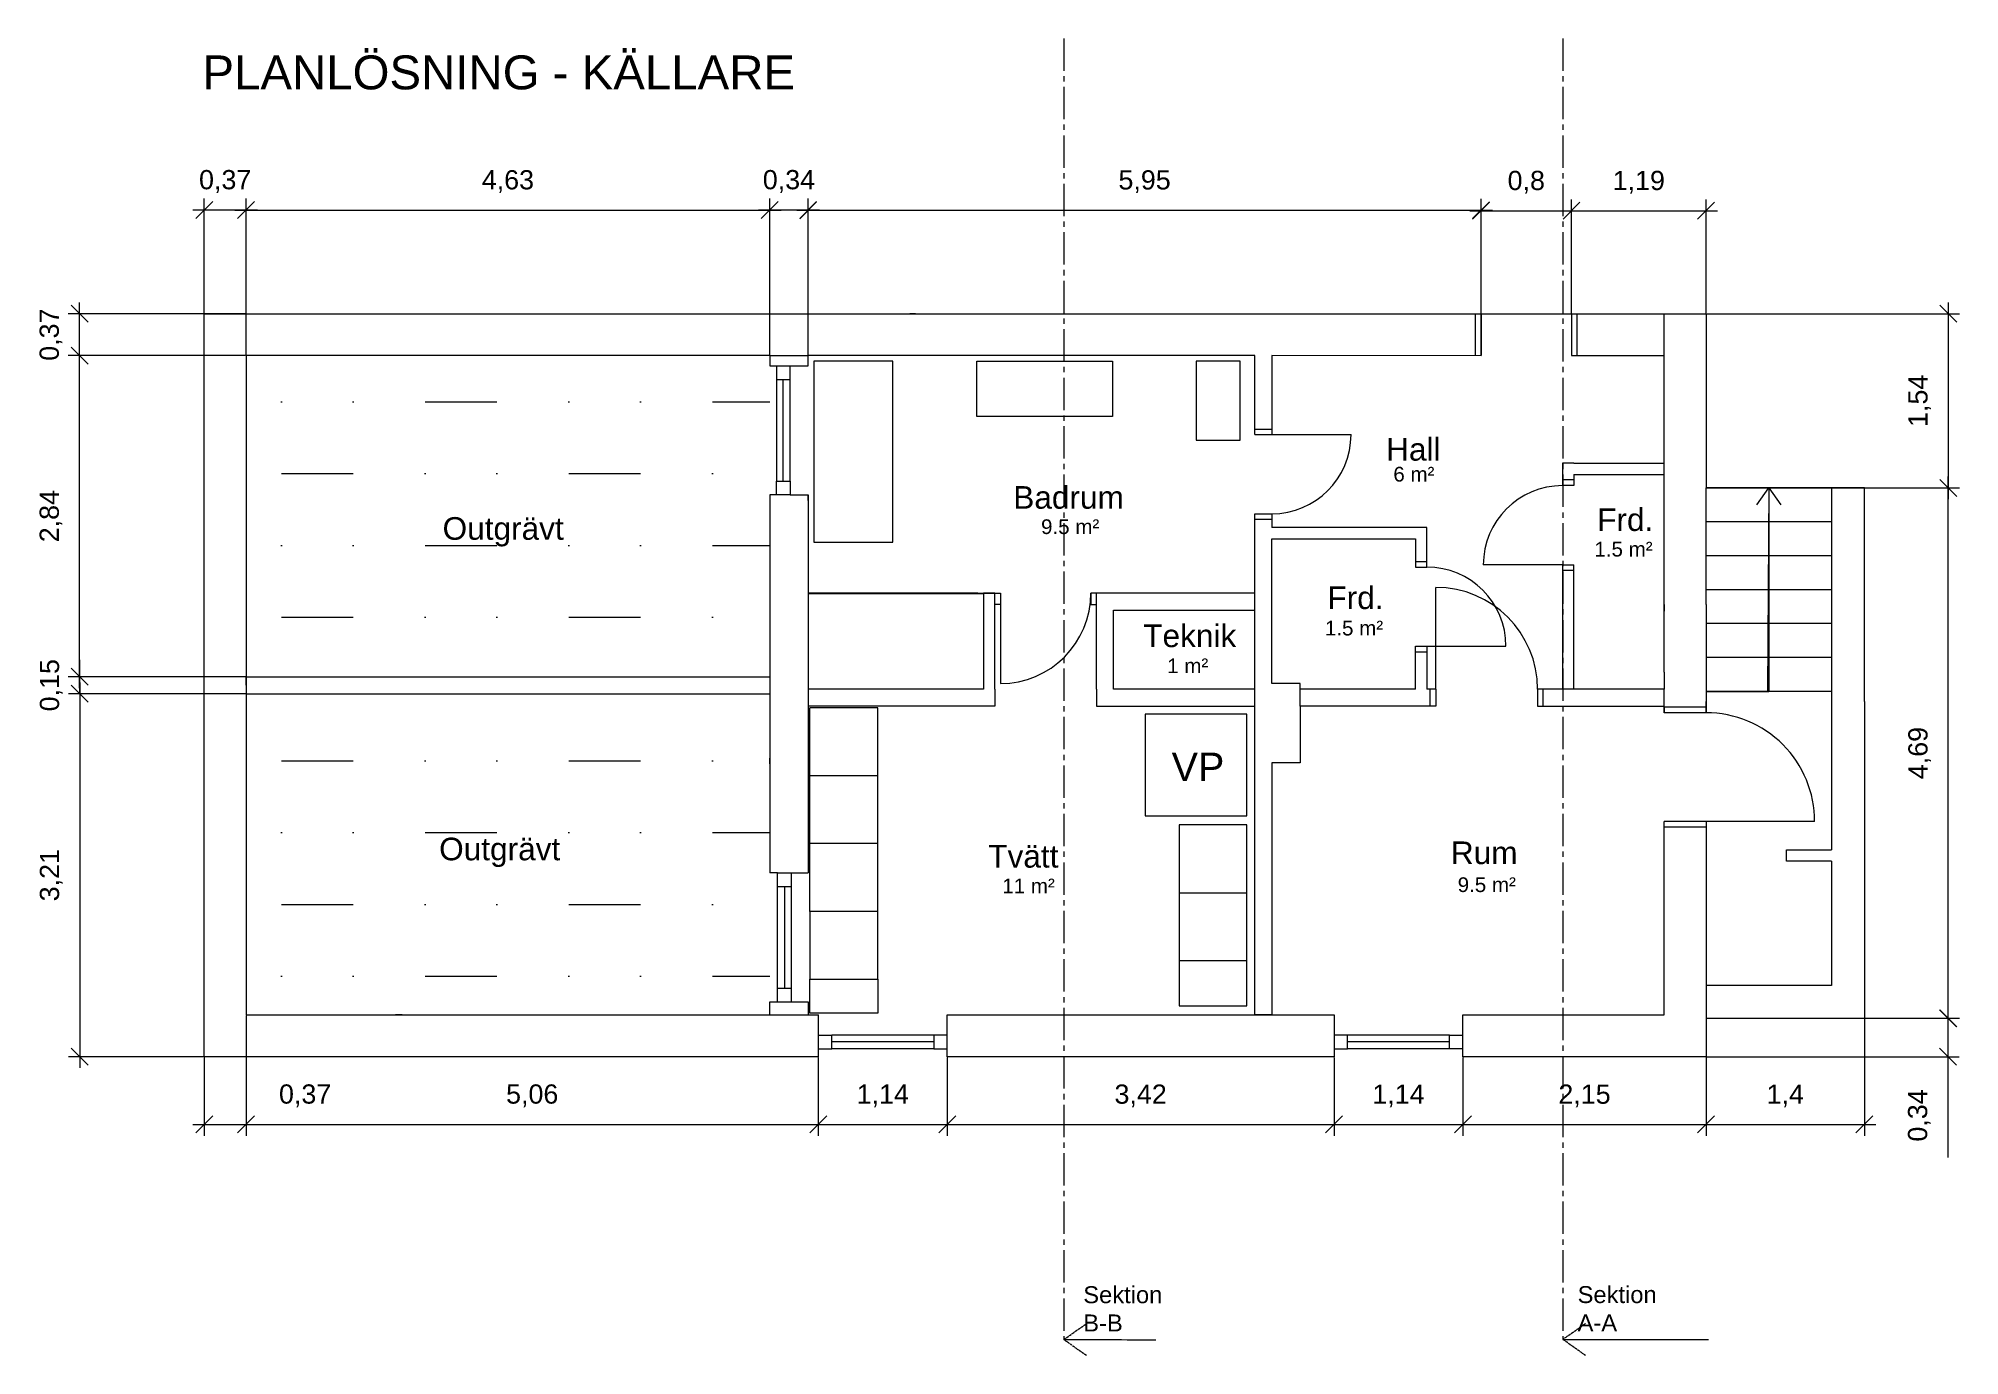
# Model space of a CAD drawing. Header units: millimetres. Extents: x -50011 to 90899, y -58634 to 31880.
# Drawn here: x 5472 to 22460, y -29446 to -17798 of the extents above; entities that cross this region are included whole.
import ezdxf

# ---------------------------------------------------------------- set-up
doc = ezdxf.new("R2010")
doc.units = ezdxf.units.MM
for name, pattern in [('ACAD_ISO02W100', [15, 12, -3]), ('CENTER2', [28.575, 19.05, -3.175, 3.175, -3.175]), ('PHANTOM2', [31.75, 15.875, -3.175, 3.175, -3.175, 3.175, -3.175])]:
    doc.linetypes.add(name, pattern=pattern)
doc.layers.get('0').update_dxf_attribs({"color": 1})
for name, color, linetype in [('Angivelser', 7, 'Continuous'), ('Grundritningar', 1, 'Continuous'), ('Mått', 4, 'Continuous'), ('Rumsangivelser', 7, 'Continuous'), ('Sektionsangivelser', 4, 'PHANTOM2')]:
    doc.layers.add(name, color=color, linetype=linetype)
doc.styles.get("Standard").update_dxf_attribs({"font": 'Arial.ttf', "height": 170})
doc.dimstyles.new('Egen dimension', dxfattribs={"dimscale": 10, "dimtxt": 2.5, "dimasz": 15, "dimexe": 10, "dimexo": 0.625, "dimgap": 15, "dimtad": 1, "dimlfac": 0.001, "dimtxsty": 'Standard', "dimblk": 'OBLIQUE', "dimblk1": 'OBLIQUE', "dimblk2": 'OBLIQUE', "dimcen": 20, "dimdle": 10, "dimadec": 0, "dimazin": 0, "dimtfac": 1, "dimtmove": 0, "dimatfit": 3, "dimldrblk": 'OPEN90', "dimfxl": 1, "dimarcsym": 0})
doc.dimstyles.new('ISO-25', dxfattribs={"dimscale": 10, "dimtxt": 2.5, "dimasz": 15, "dimexe": 10, "dimexo": 0.625, "dimgap": 15, "dimtad": 1, "dimlfac": 0.001, "dimtxsty": 'Standard', "dimblk": 'OBLIQUE', "dimblk1": 'OBLIQUE', "dimblk2": 'OBLIQUE', "dimcen": 20, "dimdle": 10, "dimadec": 0, "dimazin": 0, "dimtfac": 1, "dimtmove": 0, "dimatfit": 3, "dimldrblk": 'OPEN90', "dimfxl": 1, "dimarcsym": 0})

msp = doc.modelspace()

# ---------------------------------------------------------------- texts
at = {"layer": 'Angivelser'}
msp.add_text('PLANLÖSNING - KÄLLARE', height=300, dxfattribs=at).set_placement((6922.145, -18248.711))
at = {"layer": 'Grundritningar'}
msp.add_text('VP', height=250, dxfattribs=at).set_placement((15492.047, -24364.376))
at = {"layer": 'Rumsangivelser'}
for s, height, p in [('Hall', 200, (17388.731, -21531.934)), ('6 m²', 130, (17452.555, -21716.885)), ('Badrum', 200, (14091.588, -21957.094)), ('Outgrävt', 200, (9045.368, -22231.737)), ('9.5 m²', 130, (14337.549, -22181.182)), ('Frd.', 200, (19255.229, -22153.88)), ('1.5 m²', 130, (19230.321, -22379.812)), ('Frd.', 200, (16869.406, -22844.511)), ('Teknik', 200, (15240.731, -23180.841)), ('1.5 m²', 130, (16847.612, -23077.935)), ('1 m²', 130, (15452.798, -23411.387)), ('Outgrävt', 200, (9014.869, -25066.251)), ('Tvätt', 200, (13870.28, -25131.028)), ('Rum', 200, (17961.474, -25100.054)), ('11 m²', 130, (13994.817, -25358.228)), ('9.5 m²', 130, (18021.49, -25347.091))]:
    msp.add_text(s, height=height, dxfattribs=at).set_placement(p)
at = {"layer": 'Sektionsangivelser', "char_height": 150, "attachment_point": 1}
for s, insert in [('Sektion \\PB-B', (14710.822, -28832.995)), ('Sektion \\PA-A', (19082.102, -28831.8))]:
    msp.add_mtext_dynamic_manual_height_columns(s, width=219.37199, gutter_width=600, heights=[0], dxfattribs=dict(at, insert=insert))

# ---------------------------------------------------------------- blocks, each defined once
blk = doc.blocks.new('_Oblique')
at = {"color": 0, "linetype": 'ByBlock', "lineweight": -2}
blk.add_line((-0.5, -0.5), (0.5, 0.5), dxfattribs=at)
blk = doc.blocks.new('*D8')
at = {"layer": 'Defpoints', "color": 0, "transparency": 16777216}
for p in [(7308, -23593), (5837, -26803), (6938, -26803)]:
    blk.add_point(p, dxfattribs=at)
at = {"layer": 'Mått', "color": 0, "lineweight": -2, "transparency": 16777216}
for p, q in [((7302, -23593), (5737, -23593)), ((5837, -23493), (5837, -26903)), ((6932, -26803), (5737, -26803))]:
    blk.add_line(p, q, dxfattribs=at)
at = {"layer": 'Mått', "color": 0, "lineweight": -2, "transparency": 16777216, "xscale": 150, "yscale": 150, "zscale": 150}
for p, rotation in [((5837, -23593), 90), ((5837, -26803), 270)]:
    blk.add_blockref('_Oblique', p, dxfattribs=dict(at, rotation=rotation))
at = {"layer": 'Mått', "color": 0, "transparency": 16777216, "insert": (5585, -25198), "char_height": 170, "attachment_point": 5, "rotation": 90}
blk.add_mtext('3,21', dxfattribs=at)
blk = doc.blocks.new('_Open90')
at = {"color": 0, "linetype": 'ByBlock', "lineweight": -2}
for p, q in [((0, 0), (-1, 0)), ((-0.5, 0.5), (0, 0)), ((0, 0), (-0.5, -0.5))]:
    blk.add_line(p, q, dxfattribs=at)
blk = doc.blocks.new('*D11')
at = {"layer": 'Defpoints', "color": 0, "transparency": 16777216}
for p in [(7308, -26433), (6938, -26803), (7308, -27402)]:
    blk.add_point(p, dxfattribs=at)
at = {"layer": 'Mått', "color": 0, "lineweight": -2, "transparency": 16777216}
for p, q in [((7308, -26439), (7308, -27502)), ((6938, -26809), (6938, -27502)), ((6838, -27402), (7308, -27402)), ((7308, -27402), (8201, -27402))]:
    blk.add_line(p, q, dxfattribs=at)
at = {"layer": 'Mått', "color": 0, "lineweight": -2, "transparency": 16777216, "xscale": 150, "yscale": 150, "zscale": 150, "rotation": 180}
blk.add_blockref('_Oblique', (6938, -27402), dxfattribs=at)
at = {"layer": 'Mått', "color": 0, "lineweight": -2, "transparency": 16777216, "xscale": 150, "yscale": 150, "zscale": 150}
blk.add_blockref('_Oblique', (7308, -27402), dxfattribs=at)
at = {"layer": 'Mått', "color": 0, "transparency": 16777216, "insert": (7830, -27149), "char_height": 170, "attachment_point": 5}
blk.add_mtext('0,37', dxfattribs=at)
blk = doc.blocks.new('*D12')
at = {"layer": 'Defpoints', "color": 0, "transparency": 16777216}
for p in [(7308, -26803), (12368, -26803), (12368, -27402)]:
    blk.add_point(p, dxfattribs=at)
at = {"layer": 'Mått', "color": 0, "lineweight": -2, "transparency": 16777216}
for p, q in [((7308, -26809), (7308, -27502)), ((12368, -26809), (12368, -27502)), ((7208, -27402), (12468, -27402))]:
    blk.add_line(p, q, dxfattribs=at)
at = {"layer": 'Mått', "color": 0, "lineweight": -2, "transparency": 16777216, "xscale": 150, "yscale": 150, "zscale": 150, "rotation": 180}
blk.add_blockref('_Oblique', (7308, -27402), dxfattribs=at)
at = {"layer": 'Mått', "color": 0, "lineweight": -2, "transparency": 16777216, "xscale": 150, "yscale": 150, "zscale": 150}
blk.add_blockref('_Oblique', (12368, -27402), dxfattribs=at)
at = {"layer": 'Mått', "color": 0, "transparency": 16777216, "insert": (9838, -27149), "char_height": 170, "attachment_point": 5}
blk.add_mtext('5,06', dxfattribs=at)
blk = doc.blocks.new('*D13')
at = {"layer": 'Defpoints', "color": 0, "transparency": 16777216}
for p in [(12368, -26803), (13508, -26803), (13508, -27402)]:
    blk.add_point(p, dxfattribs=at)
at = {"layer": 'Mått', "color": 0, "lineweight": -2, "transparency": 16777216}
for p, q in [((12368, -26809), (12368, -27502)), ((13508, -26809), (13508, -27502)), ((12268, -27402), (13608, -27402))]:
    blk.add_line(p, q, dxfattribs=at)
at = {"layer": 'Mått', "color": 0, "lineweight": -2, "transparency": 16777216, "xscale": 150, "yscale": 150, "zscale": 150, "rotation": 180}
blk.add_blockref('_Oblique', (12368, -27402), dxfattribs=at)
at = {"layer": 'Mått', "color": 0, "lineweight": -2, "transparency": 16777216, "xscale": 150, "yscale": 150, "zscale": 150}
blk.add_blockref('_Oblique', (13508, -27402), dxfattribs=at)
at = {"layer": 'Mått', "color": 0, "transparency": 16777216, "insert": (12938, -27149), "char_height": 170, "attachment_point": 5}
blk.add_mtext('1,14', dxfattribs=at)
blk = doc.blocks.new('*D14')
at = {"layer": 'Defpoints', "color": 0, "transparency": 16777216}
for p in [(13508, -26803), (16928, -26803), (16928, -27402)]:
    blk.add_point(p, dxfattribs=at)
at = {"layer": 'Mått', "color": 0, "lineweight": -2, "transparency": 16777216}
for p, q in [((13508, -26809), (13508, -27502)), ((16928, -26809), (16928, -27502)), ((13408, -27402), (17028, -27402))]:
    blk.add_line(p, q, dxfattribs=at)
at = {"layer": 'Mått', "color": 0, "lineweight": -2, "transparency": 16777216, "xscale": 150, "yscale": 150, "zscale": 150, "rotation": 180}
blk.add_blockref('_Oblique', (13508, -27402), dxfattribs=at)
at = {"layer": 'Mått', "color": 0, "lineweight": -2, "transparency": 16777216, "xscale": 150, "yscale": 150, "zscale": 150}
blk.add_blockref('_Oblique', (16928, -27402), dxfattribs=at)
at = {"layer": 'Mått', "color": 0, "transparency": 16777216, "insert": (15218, -27150), "char_height": 170, "attachment_point": 5}
blk.add_mtext('3,42', dxfattribs=at)
blk = doc.blocks.new('*D15')
at = {"layer": 'Defpoints', "color": 0, "transparency": 16777216}
for p in [(16928, -26803), (18068, -26803), (18068, -27402)]:
    blk.add_point(p, dxfattribs=at)
at = {"layer": 'Mått', "color": 0, "lineweight": -2, "transparency": 16777216}
for p, q in [((16928, -26809), (16928, -27502)), ((18068, -26809), (18068, -27502)), ((16828, -27402), (18168, -27402))]:
    blk.add_line(p, q, dxfattribs=at)
at = {"layer": 'Mått', "color": 0, "lineweight": -2, "transparency": 16777216, "xscale": 150, "yscale": 150, "zscale": 150, "rotation": 180}
blk.add_blockref('_Oblique', (16928, -27402), dxfattribs=at)
at = {"layer": 'Mått', "color": 0, "lineweight": -2, "transparency": 16777216, "xscale": 150, "yscale": 150, "zscale": 150}
blk.add_blockref('_Oblique', (18068, -27402), dxfattribs=at)
at = {"layer": 'Mått', "color": 0, "transparency": 16777216, "insert": (17498, -27150), "char_height": 170, "attachment_point": 5}
blk.add_mtext('1,14', dxfattribs=at)
blk = doc.blocks.new('*D16')
at = {"layer": 'Defpoints', "color": 0, "transparency": 16777216}
for p in [(18068, -26803), (20218, -26803), (20218, -27402)]:
    blk.add_point(p, dxfattribs=at)
at = {"layer": 'Mått', "color": 0, "lineweight": -2, "transparency": 16777216}
for p, q in [((18068, -26809), (18068, -27502)), ((20218, -26809), (20218, -27502)), ((17968, -27402), (20318, -27402))]:
    blk.add_line(p, q, dxfattribs=at)
at = {"layer": 'Mått', "color": 0, "lineweight": -2, "transparency": 16777216, "xscale": 150, "yscale": 150, "zscale": 150, "rotation": 180}
blk.add_blockref('_Oblique', (18068, -27402), dxfattribs=at)
at = {"layer": 'Mått', "color": 0, "lineweight": -2, "transparency": 16777216, "xscale": 150, "yscale": 150, "zscale": 150}
blk.add_blockref('_Oblique', (20218, -27402), dxfattribs=at)
at = {"layer": 'Mått', "color": 0, "transparency": 16777216, "insert": (19143, -27150), "char_height": 170, "attachment_point": 5}
blk.add_mtext('2,15', dxfattribs=at)
blk = doc.blocks.new('*D17')
at = {"layer": 'Defpoints', "color": 0, "transparency": 16777216}
for p in [(20218, -26463), (21618, -26463), (21618, -27402)]:
    blk.add_point(p, dxfattribs=at)
at = {"layer": 'Mått', "color": 0, "lineweight": -2, "transparency": 16777216}
for p, q in [((20218, -26469), (20218, -27502)), ((21618, -26469), (21618, -27502)), ((20118, -27402), (21718, -27402))]:
    blk.add_line(p, q, dxfattribs=at)
at = {"layer": 'Mått', "color": 0, "lineweight": -2, "transparency": 16777216, "xscale": 150, "yscale": 150, "zscale": 150, "rotation": 180}
blk.add_blockref('_Oblique', (20218, -27402), dxfattribs=at)
at = {"layer": 'Mått', "color": 0, "lineweight": -2, "transparency": 16777216, "xscale": 150, "yscale": 150, "zscale": 150}
blk.add_blockref('_Oblique', (21618, -27402), dxfattribs=at)
at = {"layer": 'Mått', "color": 0, "transparency": 16777216, "insert": (20918, -27150), "char_height": 170, "attachment_point": 5}
blk.add_mtext('1,4', dxfattribs=at)
blk = doc.blocks.new('*D18')
at = {"layer": 'Defpoints', "color": 0, "transparency": 16777216}
for p in [(20218, -26463), (20218, -26803), (22356, -26803)]:
    blk.add_point(p, dxfattribs=at)
at = {"layer": 'Mått', "color": 0, "lineweight": -2, "transparency": 16777216}
for p, q in [((20224, -26463), (22456, -26463)), ((22356, -26363), (22356, -26803)), ((20224, -26803), (22456, -26803)), ((22356, -26803), (22356, -27694))]:
    blk.add_line(p, q, dxfattribs=at)
at = {"layer": 'Mått', "color": 0, "lineweight": -2, "transparency": 16777216, "xscale": 150, "yscale": 150, "zscale": 150}
for p, rotation in [((22356, -26463), 90), ((22356, -26803), 270)]:
    blk.add_blockref('_Oblique', p, dxfattribs=dict(at, rotation=rotation))
at = {"layer": 'Mått', "color": 0, "transparency": 16777216, "insert": (22104, -27323), "char_height": 170, "attachment_point": 5, "rotation": 90}
blk.add_mtext('0,34', dxfattribs=at)
blk = doc.blocks.new('*D19')
at = {"layer": 'Defpoints', "color": 0, "transparency": 16777216}
for p in [(21618, -21773), (22360, -21773), (21618, -26463)]:
    blk.add_point(p, dxfattribs=at)
at = {"layer": 'Mått', "color": 0, "lineweight": -2, "transparency": 16777216}
for p, q in [((22360, -26563), (22360, -21673)), ((21624, -21773), (22460, -21773)), ((21624, -26463), (22460, -26463))]:
    blk.add_line(p, q, dxfattribs=at)
at = {"layer": 'Mått', "color": 0, "lineweight": -2, "transparency": 16777216, "xscale": 150, "yscale": 150, "zscale": 150}
for p, rotation in [((22360, -21773), 90), ((22360, -26463), 270)]:
    blk.add_blockref('_Oblique', p, dxfattribs=dict(at, rotation=rotation))
at = {"layer": 'Mått', "color": 0, "transparency": 16777216, "insert": (22107, -24118), "char_height": 170, "attachment_point": 5, "rotation": 90}
blk.add_mtext('4,69', dxfattribs=at)
blk = doc.blocks.new('*D20')
at = {"layer": 'Defpoints', "color": 0, "transparency": 16777216}
for p in [(20218, -20233), (20218, -21773), (22360, -21773)]:
    blk.add_point(p, dxfattribs=at)
at = {"layer": 'Mått', "color": 0, "lineweight": -2, "transparency": 16777216}
for p, q in [((22360, -20133), (22360, -21873)), ((20224, -20233), (22460, -20233)), ((20224, -21773), (22460, -21773))]:
    blk.add_line(p, q, dxfattribs=at)
at = {"layer": 'Mått', "color": 0, "lineweight": -2, "transparency": 16777216, "xscale": 150, "yscale": 150, "zscale": 150}
for p, rotation in [((22360, -20233), 90), ((22360, -21773), 270)]:
    blk.add_blockref('_Oblique', p, dxfattribs=dict(at, rotation=rotation))
at = {"layer": 'Mått', "color": 0, "transparency": 16777216, "insert": (22107, -21003), "char_height": 170, "attachment_point": 5, "rotation": 90}
blk.add_mtext('1,54', dxfattribs=at)
blk = doc.blocks.new('*D21')
at = {"layer": 'Defpoints', "color": 0, "transparency": 16777216}
for p in [(5837, -23443), (7308, -23443), (7308, -23593)]:
    blk.add_point(p, dxfattribs=at)
at = {"layer": 'Mått', "color": 0, "lineweight": -2, "transparency": 16777216}
for p, q in [((7302, -23443), (5737, -23443)), ((5837, -23443), (5837, -23293)), ((5837, -23593), (5837, -23443)), ((7302, -23593), (5737, -23593)), ((5837, -23593), (5837, -23743))]:
    blk.add_line(p, q, dxfattribs=at)
at = {"layer": 'Mått', "color": 0, "lineweight": -2, "transparency": 16777216, "xscale": 150, "yscale": 150, "zscale": 150}
for p, rotation in [((5837, -23443), 270), ((5837, -23593), 90)]:
    blk.add_blockref('_Oblique', p, dxfattribs=dict(at, rotation=rotation))
at = {"layer": 'Mått', "color": 0, "transparency": 16777216, "insert": (5585, -23518), "char_height": 170, "attachment_point": 5, "rotation": 90}
blk.add_mtext('0,15', dxfattribs=at)
blk = doc.blocks.new('*D22')
at = {"layer": 'Defpoints', "color": 0, "transparency": 16777216}
for p in [(5836, -20603), (7308, -20603), (7308, -23443)]:
    blk.add_point(p, dxfattribs=at)
at = {"layer": 'Mått', "color": 0, "lineweight": -2, "transparency": 16777216}
for p, q in [((5836, -23543), (5836, -20503)), ((7302, -20603), (5736, -20603)), ((7302, -23443), (5736, -23443))]:
    blk.add_line(p, q, dxfattribs=at)
at = {"layer": 'Mått', "color": 0, "lineweight": -2, "transparency": 16777216, "xscale": 150, "yscale": 150, "zscale": 150}
for p, rotation in [((5836, -20603), 90), ((5836, -23443), 270)]:
    blk.add_blockref('_Oblique', p, dxfattribs=dict(at, rotation=rotation))
at = {"layer": 'Mått', "color": 0, "transparency": 16777216, "insert": (5583, -22023), "char_height": 170, "attachment_point": 5, "rotation": 90}
blk.add_mtext('2,84', dxfattribs=at)
blk = doc.blocks.new('*D23')
at = {"layer": 'Defpoints', "color": 0, "transparency": 16777216}
for p in [(5836, -20233), (7308, -20233), (7308, -20603)]:
    blk.add_point(p, dxfattribs=at)
at = {"layer": 'Mått', "color": 0, "lineweight": -2, "transparency": 16777216}
for p, q in [((5836, -20703), (5836, -20133)), ((7302, -20233), (5736, -20233)), ((7302, -20603), (5736, -20603))]:
    blk.add_line(p, q, dxfattribs=at)
at = {"layer": 'Mått', "color": 0, "lineweight": -2, "transparency": 16777216, "xscale": 150, "yscale": 150, "zscale": 150}
for p, rotation in [((5836, -20233), 90), ((5836, -20603), 270)]:
    blk.add_blockref('_Oblique', p, dxfattribs=dict(at, rotation=rotation))
at = {"layer": 'Mått', "color": 0, "transparency": 16777216, "insert": (5583, -20418), "char_height": 170, "attachment_point": 5, "rotation": 90}
blk.add_mtext('0,37', dxfattribs=at)
blk = doc.blocks.new('*D24')
at = {"layer": 'Defpoints', "color": 0, "transparency": 16777216}
for p in [(7308, -19315), (6938, -20233), (7308, -20603)]:
    blk.add_point(p, dxfattribs=at)
at = {"layer": 'Mått', "color": 0, "lineweight": -2, "transparency": 16777216}
for p, q in [((6838, -19315), (7408, -19315)), ((6938, -20227), (6938, -19215)), ((7308, -20597), (7308, -19215))]:
    blk.add_line(p, q, dxfattribs=at)
at = {"layer": 'Mått', "color": 0, "lineweight": -2, "transparency": 16777216, "xscale": 150, "yscale": 150, "zscale": 150, "rotation": 180}
blk.add_blockref('_Oblique', (6938, -19315), dxfattribs=at)
at = {"layer": 'Mått', "color": 0, "lineweight": -2, "transparency": 16777216, "xscale": 150, "yscale": 150, "zscale": 150}
blk.add_blockref('_Oblique', (7308, -19315), dxfattribs=at)
at = {"layer": 'Mått', "color": 0, "transparency": 16777216, "insert": (7123, -19063), "char_height": 170, "attachment_point": 5}
blk.add_mtext('0,37', dxfattribs=at)
blk = doc.blocks.new('*D25')
at = {"layer": 'Defpoints', "color": 0, "transparency": 16777216}
for p in [(11938, -19316), (7308, -20233), (11938, -20603)]:
    blk.add_point(p, dxfattribs=at)
at = {"layer": 'Mått', "color": 0, "lineweight": -2, "transparency": 16777216}
for p, q in [((7208, -19316), (12038, -19316)), ((7308, -20227), (7308, -19216)), ((11938, -20597), (11938, -19216))]:
    blk.add_line(p, q, dxfattribs=at)
at = {"layer": 'Mått', "color": 0, "lineweight": -2, "transparency": 16777216, "xscale": 150, "yscale": 150, "zscale": 150, "rotation": 180}
blk.add_blockref('_Oblique', (7308, -19316), dxfattribs=at)
at = {"layer": 'Mått', "color": 0, "lineweight": -2, "transparency": 16777216, "xscale": 150, "yscale": 150, "zscale": 150}
blk.add_blockref('_Oblique', (11938, -19316), dxfattribs=at)
at = {"layer": 'Mått', "color": 0, "transparency": 16777216, "insert": (9623, -19064), "char_height": 170, "attachment_point": 5}
blk.add_mtext('4,63', dxfattribs=at)
blk = doc.blocks.new('*D26')
at = {"layer": 'Defpoints', "color": 0, "transparency": 16777216}
for p in [(12278, -19315), (11938, -20603), (12278, -20603)]:
    blk.add_point(p, dxfattribs=at)
at = {"layer": 'Mått', "color": 0, "lineweight": -2, "transparency": 16777216}
for p, q in [((11838, -19315), (12378, -19315)), ((11938, -20597), (11938, -19215)), ((12278, -20597), (12278, -19215))]:
    blk.add_line(p, q, dxfattribs=at)
at = {"layer": 'Mått', "color": 0, "lineweight": -2, "transparency": 16777216, "xscale": 150, "yscale": 150, "zscale": 150, "rotation": 180}
blk.add_blockref('_Oblique', (11938, -19315), dxfattribs=at)
at = {"layer": 'Mått', "color": 0, "lineweight": -2, "transparency": 16777216, "xscale": 150, "yscale": 150, "zscale": 150}
blk.add_blockref('_Oblique', (12278, -19315), dxfattribs=at)
at = {"layer": 'Mått', "color": 0, "transparency": 16777216, "insert": (12108, -19063), "char_height": 170, "attachment_point": 5}
blk.add_mtext('0,34', dxfattribs=at)
blk = doc.blocks.new('*D27')
at = {"layer": 'Defpoints', "color": 0, "transparency": 16777216}
for p in [(18228, -19317), (12278, -20603), (18228, -20602)]:
    blk.add_point(p, dxfattribs=at)
at = {"layer": 'Mått', "color": 0, "lineweight": -2, "transparency": 16777216}
for p, q in [((12178, -19318), (18328, -19317)), ((12278, -20597), (12278, -19218)), ((18228, -20596), (18228, -19217))]:
    blk.add_line(p, q, dxfattribs=at)
at = {"layer": 'Mått', "color": 0, "lineweight": -2, "transparency": 16777216, "xscale": 150, "yscale": 150, "zscale": 150}
for p, rotation in [((12278, -19318), 180.011596331455), ((18228, -19317), 0.01159633145496666)]:
    blk.add_blockref('_Oblique', p, dxfattribs=dict(at, rotation=rotation))
at = {"layer": 'Mått', "color": 0, "transparency": 16777216, "insert": (15253, -19065), "char_height": 170, "attachment_point": 5, "rotation": 0.0116}
blk.add_mtext('5,95', dxfattribs=at)
blk = doc.blocks.new('*D28')
at = {"layer": 'Defpoints', "color": 0, "transparency": 16777216}
for p in [(20218, -19322), (19028, -20233), (20218, -20233)]:
    blk.add_point(p, dxfattribs=at)
at = {"layer": 'Mått', "color": 0, "lineweight": -2, "transparency": 16777216}
for p, q in [((18928, -19322), (20318, -19322)), ((19028, -20227), (19028, -19222)), ((20218, -20227), (20218, -19222))]:
    blk.add_line(p, q, dxfattribs=at)
at = {"layer": 'Mått', "color": 0, "lineweight": -2, "transparency": 16777216, "xscale": 150, "yscale": 150, "zscale": 150, "rotation": 180}
blk.add_blockref('_Oblique', (19028, -19322), dxfattribs=at)
at = {"layer": 'Mått', "color": 0, "lineweight": -2, "transparency": 16777216, "xscale": 150, "yscale": 150, "zscale": 150}
blk.add_blockref('_Oblique', (20218, -19322), dxfattribs=at)
at = {"layer": 'Mått', "color": 0, "transparency": 16777216, "insert": (19623, -19070), "char_height": 170, "attachment_point": 5}
blk.add_mtext('1,19', dxfattribs=at)
blk = doc.blocks.new('*D203')
at = {"layer": 'Defpoints', "color": 0, "ltscale": 100, "transparency": 16777216}
for p in [(19028, -19322), (18228, -20233), (19028, -20233)]:
    blk.add_point(p, dxfattribs=at)
at = {"layer": 'Mått', "color": 0, "lineweight": -2, "ltscale": 100, "transparency": 16777216}
for p, q in [((18128, -19322), (19128, -19322)), ((18228, -20227), (18228, -19222)), ((19028, -20227), (19028, -19222))]:
    blk.add_line(p, q, dxfattribs=at)
at = {"layer": 'Mått', "color": 0, "lineweight": -2, "ltscale": 100, "transparency": 16777216, "xscale": 150, "yscale": 150, "zscale": 150, "rotation": 180}
blk.add_blockref('_Oblique', (18228, -19322), dxfattribs=at)
at = {"layer": 'Mått', "color": 0, "lineweight": -2, "ltscale": 100, "transparency": 16777216, "xscale": 150, "yscale": 150, "zscale": 150}
blk.add_blockref('_Oblique', (19028, -19322), dxfattribs=at)
at = {"layer": 'Mått', "color": 0, "ltscale": 100, "transparency": 16777216, "insert": (18628, -19070), "char_height": 170, "attachment_point": 5}
blk.add_mtext('0,8', dxfattribs=at)

# ---------------------------------------------------------------- dimensions: what is measured, and where the dimension line sits
at = {"layer": 'Mått'}
for base, p1, p2, picture, middle in [((7308.249, -19315.141), (6938.249, -20233.149), (7308.249, -20603.149), '*D24', (7123.249, -19315.141)), ((12278.249, -19315.215), (11938.249, -20603.149), (12278.249, -20603.149), '*D26', (12108.249, -19315.215))]:
    dim = msp.add_linear_dim(base=base, p1=p1, p2=p2, dimstyle='ISO-25', dxfattribs=at)
    dim.commit()
    dim.dimension.update_dxf_attribs({"geometry": picture, "text_midpoint": middle, "dimtype": 160})
for base, p1, p2, picture, middle in [((11938.249, -19316.054), (7308.249, -20233.149), (11938.249, -20603.149), '*D25', (9623.249, -19063.66)), ((20218.249, -19322.458), (19028.249, -20233.149), (20218.249, -20233.149), '*D28', (19623.249, -19070.064)), ((7308.249, -27401.504), (6938.249, -26803.149), (7308.249, -26433.149), '*D11', (7829.736, -27149.11)), ((21618.249, -27402.405), (20218.249, -26463.149), (21618.249, -26463.149), '*D17', (20918.249, -27150.01)), ((12368.249, -27401.504), (7308.249, -26803.149), (12368.249, -26803.149), '*D12', (9838.249, -27149.11)), ((13508.249, -27401.838), (12368.249, -26803.149), (13508.249, -26803.149), '*D13', (12938.249, -27149.444)), ((18068.249, -27402.437), (16928.249, -26803.149), (18068.249, -26803.149), '*D15', (17498.249, -27150.043)), ((20218.249, -27402.405), (18068.249, -26803.149), (20218.249, -26803.149), '*D16', (19143.249, -27150.01))]:
    dim = msp.add_linear_dim(base=base, p1=p1, p2=p2, dimstyle='ISO-25', dxfattribs=at)
    dim.commit()
    dim.dimension.update_dxf_attribs({"geometry": picture, "text_midpoint": middle})
for p1, p2, distance, picture, middle in [((12278.249, -20603.149), (18228.249, -20601.945), 1284.821, '*D27', (15252.938, -19065.332)), ((13508.249, -26803.149), (16928.249, -26803.149), -599.288, '*D14', (15218.249, -27150.043))]:
    dim = msp.add_aligned_dim(p1=p1, p2=p2, distance=distance, dimstyle='ISO-25', dxfattribs=at)
    dim.commit()
    dim.dimension.update_dxf_attribs({"geometry": picture, "text_midpoint": middle})
at = {"layer": 'Mått', "ltscale": 100}
dim = msp.add_linear_dim(base=(19028.249, -19322.458), p1=(18228.174, -20233.149), p2=(19028.249, -20233.149), dimstyle='Egen dimension', dxfattribs=at)
dim.commit()
dim.dimension.update_dxf_attribs({"geometry": '*D203', "text_midpoint": (18628.212, -19070.064)})
at = {"layer": 'Mått'}
for base, p1, p2, picture, middle in [((5835.712, -20233.149), (7308.249, -20603.149), (7308.249, -20233.149), '*D23', (5835.712, -20418.149)), ((5836.909, -23443.149), (7308.249, -23593.149), (7308.249, -23443.149), '*D21', (5836.909, -23518.149))]:
    dim = msp.add_linear_dim(base=base, p1=p1, p2=p2, angle=90, dimstyle='ISO-25', dxfattribs=at)
    dim.commit()
    dim.dimension.update_dxf_attribs({"geometry": picture, "text_midpoint": middle, "dimtype": 160})
for base, p1, p2, picture, middle in [((22359.536, -21773.149), (20218.249, -20233.149), (20218.249, -21773.149), '*D20', (22107.142, -21003.149)), ((5835.599, -20603.149), (7308.249, -23443.149), (7308.249, -20603.149), '*D22', (5583.205, -22023.149)), ((22359.536, -21773.149), (21618.249, -26463.149), (21618.249, -21773.149), '*D19', (22107.142, -24118.149)), ((5836.909, -26803.149), (7308.249, -23593.149), (6938.249, -26803.149), '*D8', (5584.515, -25198.149)), ((22356.314, -26803.149), (20218.249, -26463.149), (20218.249, -26803.149), '*D18', (22103.919, -27323.477))]:
    dim = msp.add_linear_dim(base=base, p1=p1, p2=p2, angle=90, dimstyle='ISO-25', dxfattribs=at)
    dim.commit()
    dim.dimension.update_dxf_attribs({"geometry": picture, "text_midpoint": middle})

# ---------------------------------------------------------------- hatches: boundary and pattern name
at = {"layer": 'Grundritningar'}
h = msp.add_hatch(dxfattribs=at)
h.set_pattern_fill('MUDST', color=256, scale=100)
h.set_pattern_definition([(0, (-5e-12, -17837.1), (1270, 635), [635, -635, 0, -635, 0, -635])])
h.paths.add_polyline_path([(7308.249, -20603.149), (7308.249, -23443.149), (11938.249, -23443.149), (11938.249, -20603.149)])
h.paths.add_polyline_path([(7308.249, -26433.149), (8688.249, -26433.149), (11938.249, -26433.149), (11938.249, -23593.149), (7308.249, -23593.149)])
h.paths.add_polyline_path([(8980.566, -22353.838), (10177.019, -22353.838), (10177.019, -21965.025), (8980.566, -21965.025)], flags=24)
h.paths.add_polyline_path([(8950.067, -25188.352), (10146.52, -25188.352), (10146.52, -24799.539), (8950.067, -24799.539)], flags=24)

# ---------------------------------------------------------------- linework, layer by layer
for p, q in [((13228.249, -20233.149), (13178.249, -20233.149)), ((19028.249, -20233.149), (19028.249, -20602.313)), ((19848.249, -22803.149), (19848.249, -20233.149)), ((11938.249, -20603.149), (7308.249, -20603.149)), ((7308.249, -20603.149), (7308.249, -26433.149)), ((11938.249, -20603.149), (12278.249, -20603.149)), ((11938.249, -20603.149), (11938.249, -20693.149)), ((11938.249, -20693.149), (12278.249, -20693.149)), ((11938.249, -20693.149), (11998.249, -20693.149)), ((11998.249, -20693.149), (11998.249, -20813.149)), ((12118.249, -20813.149), (12118.249, -20693.149)), ((16228.249, -20602.313), (12278.249, -20603.149)), ((12278.249, -20693.149), (12278.249, -20603.149)), ((12328.249, -20653.149), (12328.249, -22253.149)), ((13028.249, -20653.149), (12328.249, -20653.149)), ((13028.249, -22253.149), (13028.249, -20653.149)), ((13768.173, -21143.149), (13768.173, -20653.149)), ((13768.173, -20653.149), (14968.173, -20653.149)), ((14968.173, -20653.149), (14968.173, -21143.149)), ((16098.249, -20652.313), (15708.249, -20652.313)), ((15708.249, -20652.313), (15708.249, -21352.313)), ((16098.249, -21352.313), (16098.249, -20652.313)), ((16228.249, -21302.313), (16228.249, -20602.313)), ((16378.249, -20600.751), (18228.249, -20601.945)), ((16378.249, -20602.313), (16378.249, -21302.313)), ((19028.249, -20602.313), (19848.249, -20602.313)), ((11998.249, -20813.149), (12118.249, -20813.149)), ((11998.249, -20813.149), (11998.249, -21713.149)), ((12058.249, -21713.149), (12058.249, -20813.149)), ((12118.249, -21713.149), (12118.249, -20813.149)), ((14968.173, -21143.149), (13768.173, -21143.149)), ((19848.249, -21203.149), (19848.249, -21143.149)), ((15708.249, -21352.313), (16098.249, -21352.313)), ((16228.249, -21252.313), (16378.249, -21252.313)), ((16228.249, -21302.313), (16228.249, -21302.313)), ((16228.249, -21302.313), (16378.249, -21302.313)), ((16378.249, -21302.313), (17078.249, -21302.313)), ((19048.249, -21553.149), (18948.249, -21553.149)), ((18948.249, -21553.149), (18948.249, -21753.149)), ((19048.249, -21553.149), (19848.249, -21553.149)), ((11998.249, -21713.149), (12058.249, -21713.149)), ((11998.249, -21833.149), (11998.249, -21713.149)), ((12058.249, -21713.149), (12118.249, -21713.149)), ((12118.249, -21713.149), (12118.249, -21833.149)), ((19048.249, -21703.149), (18948.249, -21703.149)), ((19048.249, -21653.149), (19848.249, -21653.149)), ((19048.249, -21653.149), (19048.249, -21753.149)), ((11938.249, -21833.149), (11938.249, -25178.149)), ((11938.249, -21833.149), (11938.249, -21883.149)), ((11998.249, -21833.149), (11938.249, -21833.149)), ((12118.249, -21833.149), (11998.249, -21833.149)), ((12118.249, -21833.149), (12278.249, -21833.149)), ((12278.249, -21833.149), (12278.249, -25178.149)), ((12278.249, -21883.149), (12278.249, -21833.149)), ((19048.249, -21753.149), (18948.249, -21753.149)), ((21328.249, -21773.149), (20218.249, -21773.149)), ((20218.249, -22803.149), (20218.249, -21773.149)), ((20218.249, -21773.149), (20773.249, -21773.149)), ((21618.249, -21773.149), (21328.249, -21773.149)), ((21328.249, -21773.149), (21328.249, -23661.595)), ((21328.249, -21773.149), (21328.249, -22073.149)), ((21618.249, -23661.595), (21618.249, -21773.149)), ((16228.249, -22102.313), (16228.249, -22002.313)), ((16228.249, -22002.313), (16378.249, -22002.313)), ((16378.249, -22052.313), (16228.249, -22052.313)), ((16378.249, -22002.313), (16378.249, -22102.313)), ((21328.249, -22073.149), (20218.249, -22073.149)), ((21328.249, -22073.149), (21328.249, -22373.149)), ((12328.249, -22253.149), (13028.249, -22253.149)), ((16228.249, -26433.149), (16228.249, -22102.313)), ((16378.249, -22102.313), (16378.249, -22123.149)), ((17598.249, -22123.149), (16378.249, -22123.149)), ((16378.249, -23503.149), (16378.249, -22223.149)), ((16378.249, -22223.149), (17648.249, -22223.149)), ((17748.249, -22123.149), (17598.249, -22123.149)), ((17648.249, -22223.149), (17648.249, -22473.149)), ((17748.249, -22473.149), (17748.249, -22123.149)), ((17648.249, -22423.149), (17748.249, -22423.149)), ((21328.249, -22373.149), (20218.249, -22373.149)), ((21328.249, -22373.149), (21328.249, -22673.149)), ((17648.249, -22473.149), (17748.249, -22473.149)), ((18948.249, -22453.149), (18248.249, -22453.149)), ((18948.249, -22453.149), (18948.249, -23553.149)), ((18948.249, -22453.149), (19048.249, -22454.039)), ((19048.249, -22504.039), (18948.249, -22504.039)), ((19048.249, -23553.149), (19048.249, -22454.039)), ((13778.249, -22703.149), (12278.249, -22703.149)), ((12278.249, -22703.149), (12278.249, -22707.149)), ((12278.249, -22707.149), (13828.249, -22707.149)), ((13778.249, -22703.149), (13928.249, -22703.149)), ((13928.249, -22703.149), (13828.249, -22703.149)), ((13828.249, -22703.149), (13828.249, -23553.149)), ((13928.249, -22853.149), (13928.249, -22703.149)), ((13928.249, -22703.149), (13978.249, -22703.149)), ((13978.249, -22703.149), (13978.249, -22803.149)), ((13978.249, -22703.149), (13978.249, -23503.149)), ((14828.249, -22703.149), (14778.249, -22703.149)), ((14778.249, -22703.149), (14778.249, -22803.149)), ((16228.249, -22703.149), (14828.249, -22703.149)), ((14828.249, -23553.149), (14828.249, -22703.149)), ((16228.249, -22853.149), (16228.249, -22703.149)), ((17828.249, -23553.149), (17828.249, -22653.149)), ((21328.249, -22673.149), (20218.249, -22673.149)), ((21328.249, -22673.149), (21328.249, -22973.149)), ((13978.249, -22803.149), (13928.249, -22803.149)), ((13928.249, -23553.149), (13928.249, -22853.149)), ((14778.249, -22803.149), (14828.249, -22803.149)), ((14978.249, -23553.149), (14978.249, -22853.149)), ((14978.249, -22853.149), (16228.249, -22853.149)), ((16228.249, -23553.149), (16228.249, -22853.149)), ((19848.249, -23403.149), (19848.249, -22803.149)), ((19848.249, -23403.149), (19848.249, -22803.149)), ((19848.249, -22803.149), (19848.249, -22863.149)), ((21328.249, -22973.149), (20218.249, -22973.149)), ((21328.249, -22973.149), (21328.249, -23273.149)), ((17648.249, -23553.149), (17648.249, -23173.149)), ((17648.249, -23173.149), (17748.249, -23173.149)), ((17648.249, -23223.149), (17748.249, -23223.149)), ((17748.249, -23173.149), (17748.249, -23553.149)), ((17748.249, -23173.149), (18448.249, -23173.149)), ((21328.249, -23273.149), (20218.249, -23273.149)), ((21328.249, -23273.149), (21328.249, -23573.149)), ((7308.249, -23518.149), (7308.249, -23443.149)), ((7308.249, -23443.149), (11938.249, -23443.149)), ((7308.249, -23443.149), (7308.249, -23513.149)), ((19848.249, -23403.149), (19848.249, -23553.149)), ((7308.249, -23483.149), (7308.249, -23518.149)), ((7308.249, -23518.149), (7308.249, -23593.149)), ((7308.249, -23593.149), (11938.249, -23593.149)), ((13828.249, -23553.149), (12278.249, -23553.149)), ((13928.249, -23553.149), (13928.249, -23703.149)), ((14828.249, -23553.149), (14828.249, -23703.149)), ((16228.249, -23553.149), (14978.249, -23553.149)), ((16628.249, -23503.149), (16378.249, -23503.149)), ((16628.249, -23553.149), (16628.249, -23503.149)), ((17648.249, -23553.149), (16628.249, -23553.149)), ((16628.249, -23703.149), (16628.249, -23553.149)), ((17828.249, -23553.149), (17748.249, -23553.149)), ((17778.249, -23703.149), (17778.249, -23553.149)), ((17828.249, -23553.149), (17828.249, -23703.149)), ((19848.249, -23553.149), (18728.249, -23553.149)), ((18728.249, -23553.149), (18728.249, -23703.149)), ((18778.249, -23703.149), (18778.249, -23553.149)), ((19048.249, -23553.149), (18948.249, -23553.149)), ((19848.249, -23553.149), (19048.249, -23553.149)), ((19848.249, -23761.595), (19848.249, -23553.149)), ((21328.249, -23573.149), (20218.249, -23573.149)), ((20218.249, -23573.149), (20773.249, -23573.149)), ((13928.249, -23703.149), (12278.249, -23703.149)), ((12278.249, -23703.149), (12278.249, -23718.149)), ((12893.249, -23718.149), (12293.249, -23718.149)), ((12293.249, -24318.149), (12293.249, -23718.149)), ((12893.249, -24318.149), (12893.249, -23718.149)), ((14828.249, -23703.149), (16228.249, -23703.149)), ((16158.249, -23773.149), (15258.249, -23773.149)), ((15258.249, -23773.149), (15258.249, -24673.149)), ((16158.249, -24673.149), (16158.249, -23773.149)), ((16628.249, -23703.149), (16628.249, -24203.149)), ((17828.249, -23703.149), (16628.249, -23703.149)), ((18728.249, -23703.149), (19848.249, -23703.149)), ((20218.249, -23711.595), (19848.249, -23711.595)), ((19848.249, -23711.595), (19848.249, -23761.595)), ((20218.249, -23761.595), (19848.249, -23761.595)), ((20218.249, -23761.595), (20218.249, -23661.595)), ((20218.249, -23761.595), (20218.249, -23711.595)), ((21328.249, -23661.595), (21328.249, -24973.149)), ((21618.249, -23661.595), (21618.249, -24973.149)), ((11938.249, -24213.149), (11938.249, -24163.149)), ((12278.249, -24163.149), (12278.249, -24213.149)), ((16628.249, -24203.149), (16378.249, -24203.149)), ((16378.249, -24203.149), (16378.249, -26433.149)), ((12893.249, -24318.149), (12293.249, -24318.149)), ((12293.249, -24918.149), (12293.249, -24318.149)), ((12893.249, -24918.149), (12893.249, -24318.149)), ((15258.249, -24673.149), (16158.249, -24673.149)), ((16158.249, -24753.149), (15558.249, -24753.149)), ((15558.249, -24753.149), (15558.249, -25353.149)), ((16158.249, -25353.149), (16158.249, -24753.149)), ((19848.249, -26433.149), (19848.249, -24723.149)), ((20218.249, -24723.149), (19848.249, -24723.149)), ((19848.249, -24773.149), (19848.249, -24723.149)), ((20218.249, -24773.149), (19848.249, -24773.149)), ((21177.532, -24723.149), (20218.249, -24723.149)), ((20218.249, -24723.149), (20218.249, -24773.149)), ((12893.249, -24918.149), (12293.249, -24918.149)), ((12293.249, -25518.149), (12293.249, -24918.149)), ((12893.249, -25518.149), (12893.249, -24918.149)), ((20928.249, -25073.149), (20928.249, -24973.149)), ((20928.249, -24973.149), (21328.249, -24973.149)), ((21328.249, -25073.149), (20928.249, -25073.149)), ((21328.249, -25073.149), (21328.249, -26173.149)), ((21618.249, -24973.149), (21618.249, -26463.149)), ((12008.249, -25178.149), (11938.249, -25178.149)), ((12008.249, -25298.149), (12008.249, -25178.149)), ((12008.249, -25178.149), (12128.249, -25178.149)), ((12008.249, -26198.149), (12008.249, -25298.149)), ((12008.249, -25298.149), (12068.249, -25298.149)), ((12068.249, -25298.149), (12128.249, -25298.149)), ((12068.249, -25298.149), (12068.249, -26198.149)), ((12128.249, -25178.149), (12128.249, -25298.149)), ((12128.249, -25178.149), (12278.249, -25178.149)), ((12128.249, -25298.149), (12128.249, -26198.149)), ((15558.249, -25353.149), (16158.249, -25353.149)), ((15558.249, -25353.149), (15558.249, -25953.149)), ((16158.249, -25953.149), (16158.249, -25353.149)), ((7308.249, -25603.149), (7308.249, -25663.149)), ((12293.249, -25518.149), (12293.249, -26118.149)), ((12893.249, -25518.149), (12293.249, -25518.149)), ((12893.249, -26118.149), (12893.249, -25518.149)), ((15558.249, -25953.149), (16158.249, -25953.149)), ((15558.249, -25953.149), (15558.249, -26353.149)), ((16158.249, -26353.149), (16158.249, -25953.149)), ((12293.249, -26118.149), (12893.249, -26118.149)), ((12293.249, -26418.149), (12293.249, -26118.149)), ((12893.249, -26118.149), (12893.249, -26418.149)), ((11938.249, -26433.149), (11938.249, -26318.149)), ((11938.249, -26318.149), (12278.249, -26318.149)), ((11938.249, -26318.149), (12008.249, -26318.149)), ((12008.249, -26318.149), (12008.249, -26198.149)), ((12008.249, -26198.149), (12128.249, -26198.149)), ((12128.249, -26198.149), (12128.249, -26318.149)), ((12278.249, -26318.149), (12278.249, -26433.149)), ((21328.249, -26173.149), (20218.249, -26173.149)), ((20218.249, -26173.149), (20218.249, -26463.149)), ((7308.249, -26433.149), (8688.249, -26433.149)), ((8688.249, -26433.149), (8628.249, -26433.149)), ((8688.249, -26433.149), (11938.249, -26433.149)), ((11938.249, -26433.149), (12278.249, -26433.149)), ((12278.249, -26433.149), (12368.249, -26433.149)), ((12893.249, -26418.149), (12293.249, -26418.149)), ((12368.249, -26803.149), (12368.249, -26433.149)), ((13508.249, -26433.149), (16928.249, -26433.149)), ((13508.249, -26803.149), (13508.249, -26433.149)), ((14988.249, -26433.149), (15048.249, -26433.149)), ((15558.249, -26353.149), (16158.249, -26353.149)), ((16378.249, -26433.149), (16228.249, -26433.149)), ((16928.249, -26433.149), (16928.249, -26803.149)), ((18068.249, -26433.149), (18578.249, -26433.149)), ((18068.249, -26803.149), (18068.249, -26433.149)), ((18068.249, -26433.149), (18128.249, -26433.149)), ((18578.249, -26433.149), (18728.249, -26433.149)), ((18728.249, -26433.149), (19848.249, -26433.149)), ((20218.249, -26463.149), (21618.249, -26463.149)), ((12368.249, -26613.149), (12488.249, -26613.149)), ((13388.249, -26613.149), (12488.249, -26613.149)), ((12488.249, -26733.149), (12488.249, -26613.149)), ((13508.249, -26613.149), (13388.249, -26613.149)), ((13388.249, -26613.149), (13388.249, -26733.149)), ((17048.249, -26613.149), (16928.249, -26613.149)), ((17048.249, -26733.149), (17048.249, -26613.149)), ((17948.249, -26613.149), (17048.249, -26613.149)), ((17948.249, -26733.149), (17948.249, -26613.149)), ((17948.249, -26613.149), (18068.249, -26613.149)), ((12368.249, -26733.149), (12488.249, -26733.149)), ((13388.249, -26673.149), (12488.249, -26673.149)), ((13388.249, -26733.149), (12488.249, -26733.149)), ((13388.249, -26733.149), (13508.249, -26733.149)), ((16928.249, -26733.149), (17048.249, -26733.149)), ((17948.249, -26673.149), (17048.249, -26673.149)), ((17948.249, -26733.149), (17048.249, -26733.149)), ((18068.249, -26733.149), (17948.249, -26733.149))]:
    msp.add_line(p, q, dxfattribs=at)
at = {"layer": 'Grundritningar', "linetype": 'ACAD_ISO02W100', "ltscale": 100}
for p, q in [((18178.249, -20601.945), (18178.249, -20233.149)), ((18228.249, -20233.149), (18228.249, -20601.945)), ((19078.249, -20602.313), (19078.249, -20233.149))]:
    msp.add_line(p, q, dxfattribs=at)
at = {"layer": 'Grundritningar'}
for points in [[(6938.249, -20933.149), (6938.249, -20233.149), (15028.249, -20233.149)], [(15028.249, -20233.149), (18228.249, -20233.149)], [(19028.249, -20233.149), (20218.249, -20233.149), (20218.249, -21773.149)], [(8688.249, -26803.149), (6938.249, -26803.149), (6938.249, -20933.149)], [(20218.249, -22803.149), (20218.249, -23761.595)], [(20218.249, -24723.149), (20218.249, -26803.149), (18068.249, -26803.149)], [(12368.249, -26803.149), (8688.249, -26803.149)], [(16928.249, -26803.149), (13508.249, -26803.149)]]:
    msp.add_lwpolyline(points, dxfattribs=at)
for centre, radius, start, end in [((16378.249, -21302.313), 700, 270, 0), ((18948.249, -22453.149), 700, 90, 180), ((17748.249, -23173.149), 700, 0, 90), ((13978.249, -22703.149), 800, 270, 0), ((17828.249, -23553.149), 900, 0, 90), ((20219.046, -24720.086), 958.491, 359.8168603, 90.04766)]:
    msp.add_arc(centre, radius, start, end, dxfattribs=at)
at = {"layer": 'Mått', "linetype": 'ACAD_ISO02W100', "ltscale": 100}
msp.add_line((18228.249, -20233.149), (19028.249, -20233.149), dxfattribs=at)
at = {"layer": 'Sektionsangivelser', "linetype": 'CENTER2', "ltscale": 15}
for p, q in [((14538.401, -17798.182), (14538.401, -29304.482)), ((18951.231, -17798.182), (18951.231, -29303.287))]:
    msp.add_line(p, q, dxfattribs=at)

msp.set_redraw_order([(e.dxf.handle, doc.entitydb.next_handle()) for e in msp.query("TEXT MTEXT ATTDEF DIMENSION ARC_DIMENSION")])  # texts and dimensions are drawn at this point

# ---------------------------------------------------------------- leaders
at = {"layer": 'Grundritningar'}
for points, override in [([(20773.249, -21773.149), (20762.088, -23573.149)], {"dimldrblk": 'Open90'}), ([(20773.249, -21773.149), (20773.249, -23573.149)], {"dimscale": 10, "dimldrblk": 'Open90'})]:
    msp.add_leader(points, dimstyle='ISO-25', override=override, dxfattribs=at)
at = {"layer": 'Sektionsangivelser', "path_type": 1}
for points in [[(14538.401, -29304.482), (15352.873, -29306.248)], [(18951.231, -29303.287), (20240.401, -29305.054)]]:
    msp.add_leader(points, dimstyle='ISO-25', override={"dimasz": 20, "dimldrblk": 'Open90'}, dxfattribs=at)

doc.saveas('drawing.dxf')
